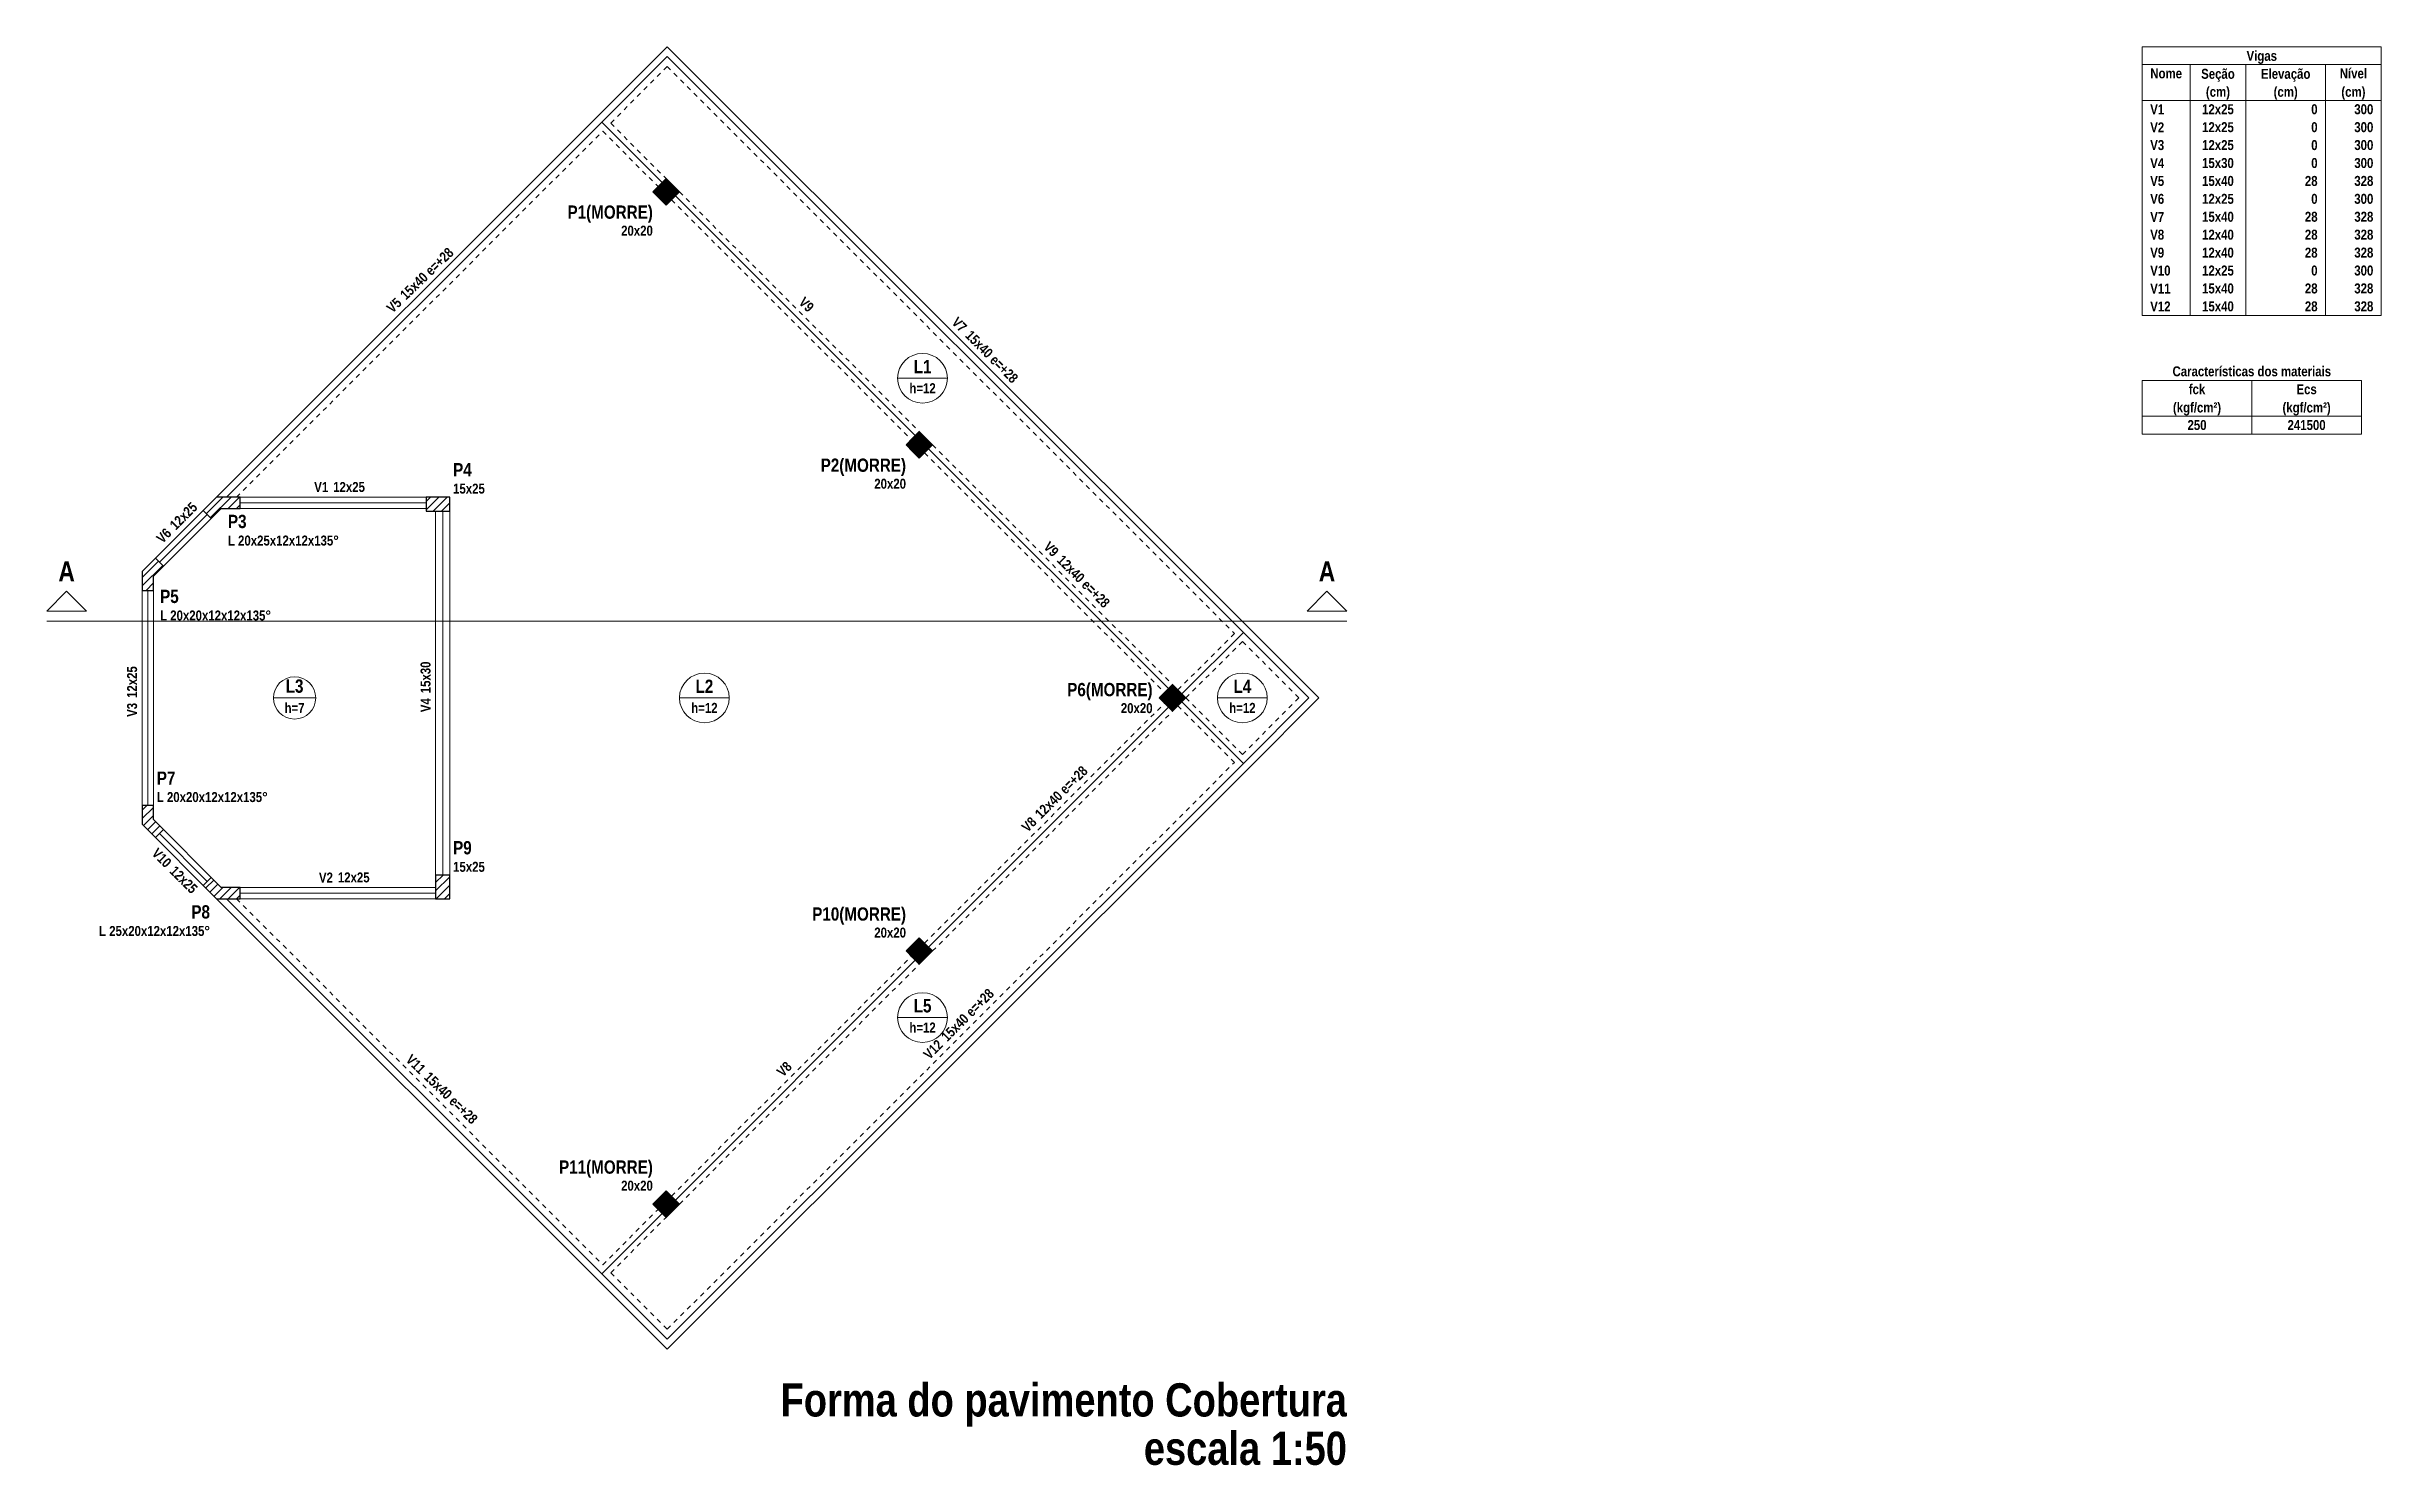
# Model space of a CAD drawing. Header units: millimetres. Extents: x 2249 to 2676, y -663 to -441.
# Drawn here: x 2465.96 to 2515.6, y -509.34 to -479.16 of the extents above; entities that cross this region are included whole.
import ezdxf

# ---------------------------------------------------------------- set-up
doc = ezdxf.new("R2010")
doc.units = ezdxf.units.MM
doc.header["$LTSCALE"] = 0.5
doc.header["$MEASUREMENT"] = 0
doc.linetypes.add('DOT2', pattern=[3.175, 0, -3.175])
for name, color, linetype, lineweight in [('FO-Cortes', 9, 'CONTINUOUS', 5), ('FO-Eixos', 5, 'CONTINUOUS', 5), ('FO-Hachuras dos pilares', 9, 'CONTINUOUS', 5), ('FO-Pilares', 4, 'CONTINUOUS', 30), ('FO-Textos das lajes', 3, 'CONTINUOUS', 20), ('FO-Textos das vigas', 7, 'CONTINUOUS', 5), ('FO-Textos dos pilares', 7, 'CONTINUOUS', 5), ('FO-Títulos', 1, 'CONTINUOUS', 20), ('FO-Vigas', 1, 'CONTINUOUS', 20)]:
    doc.layers.add(name, color=color, linetype=linetype, lineweight=lineweight)
doc.styles.add('ARIAL', font='ARIALNB.TTF')
pattern_1 = [(45, (2479.13054, -504.0687), (-0.08838835, 0.08838835), [])]

msp = doc.modelspace()

# ---------------------------------------------------------------- texts
at = {"layer": 'FO-Cortes', "char_height": 0.4236, "width": 0.50832, "attachment_point": 8, "line_spacing_factor": 0.798, "style": 'ARIAL'}
for insert in [(2466.3835, -490.5389), (2493.1825, -490.5389)]:
    msp.add_mtext('A', dxfattribs=dict(at, insert=insert))
at = {"layer": 'FO-Textos das lajes', "attachment_point": 8, "line_spacing_factor": 0.798, "style": 'ARIAL'}
for s, insert, char_height, width in [('L1', (2484.5835, -486.1125), 0.2824, 0.67776), ('h=12', (2484.5835, -486.5358), 0.2118, 1.01664), ('L3', (2471.2305, -492.9125), 0.2824, 0.67776), ('L2', (2479.9445, -492.9125), 0.2824, 0.67776), ('L4', (2491.3835, -492.9125), 0.2824, 0.67776), ('h=7', (2471.2305, -493.3368), 0.2118, 0.76248), ('h=12', (2479.9445, -493.3368), 0.2118, 1.01664), ('h=12', (2491.3835, -493.3368), 0.2118, 1.01664), ('L5', (2484.5835, -499.7135), 0.2824, 0.67776), ('h=12', (2484.5835, -500.1368), 0.2118, 1.01664)]:
    msp.add_mtext(s, dxfattribs=dict(at, insert=insert, char_height=char_height, width=width))
at = {"layer": 'FO-Textos das vigas', "char_height": 0.2118, "line_spacing_factor": 0.798, "style": 'ARIAL'}
for s, insert, width, attachment_point in [('Vigas', (2513.0583, -479.5297), 1.2708, 8), ('Nome', (2511.0253, -479.8408), 1.01664, 8), ('Seção', (2512.1263, -479.9107), 1.2708, 8), ('(cm)', (2512.1263, -480.2927), 1.01664, 8), ('Elevação', (2513.5663, -479.9107), 2.03328, 8), ('(cm)', (2513.5663, -480.2927), 1.01664, 8), ('Nível', (2515.0063, -479.8408), 1.2708, 8), ('(cm)', (2515.0063, -480.2927), 1.01664, 8), ('V1', (2510.6863, -480.6038), 0.50832, 7), ('12x25', (2512.1263, -480.6038), 1.2708, 8), ('0', (2514.2443, -480.6038), 0.25416, 9), ('300', (2515.4303, -480.6038), 0.76248, 9), ('V2', (2510.6863, -480.9848), 0.50832, 7), ('12x25', (2512.1263, -480.9848), 1.2708, 8), ('0', (2514.2443, -480.9848), 0.25416, 9), ('300', (2515.4303, -480.9848), 0.76248, 9), ('V3', (2510.6863, -481.3658), 0.50832, 7), ('12x25', (2512.1263, -481.3658), 1.2708, 8), ('0', (2514.2443, -481.3658), 0.25416, 9), ('300', (2515.4303, -481.3658), 0.76248, 9), ('V4', (2510.6863, -481.7478), 0.50832, 7), ('V5', (2510.6863, -482.1288), 0.50832, 7), ('15x30', (2512.1263, -481.7478), 1.2708, 8), ('15x40', (2512.1263, -482.1288), 1.2708, 8), ('28', (2514.2443, -482.1288), 0.50832, 9), ('0', (2514.2443, -481.7478), 0.25416, 9), ('300', (2515.4303, -481.7478), 0.76248, 9), ('328', (2515.4303, -482.1288), 0.76248, 9), ('V6', (2510.6863, -482.5098), 0.50832, 7), ('12x25', (2512.1263, -482.5098), 1.2708, 8), ('0', (2514.2443, -482.5098), 0.25416, 9), ('300', (2515.4303, -482.5098), 0.76248, 9), ('V7', (2510.6863, -482.8908), 0.50832, 7), ('15x40', (2512.1263, -482.8908), 1.2708, 8), ('28', (2514.2443, -482.8908), 0.50832, 9), ('328', (2515.4303, -482.8908), 0.76248, 9), ('V8', (2510.6863, -483.2718), 0.50832, 7), ('V9', (2510.6863, -483.6538), 0.50832, 7), ('12x40', (2512.1263, -483.2718), 1.2708, 8), ('12x40', (2512.1263, -483.6538), 1.2708, 8), ('28', (2514.2443, -483.2718), 0.50832, 9), ('28', (2514.2443, -483.6538), 0.50832, 9), ('328', (2515.4303, -483.2718), 0.76248, 9), ('328', (2515.4303, -483.6538), 0.76248, 9), ('V10', (2510.6863, -484.0348), 0.76248, 7), ('12x25', (2512.1263, -484.0348), 1.2708, 8), ('0', (2514.2443, -484.0348), 0.25416, 9), ('300', (2515.4303, -484.0348), 0.76248, 9), ('V11', (2510.6863, -484.4158), 0.76248, 7), ('15x40', (2512.1263, -484.4158), 1.2708, 8), ('28', (2514.2443, -484.4158), 0.50832, 9), ('328', (2515.4303, -484.4158), 0.76248, 9), ('V12', (2510.6863, -484.7968), 0.76248, 7), ('15x40', (2512.1263, -484.7968), 1.2708, 8), ('28', (2514.2443, -484.7968), 0.50832, 9), ('328', (2515.4303, -484.7968), 0.76248, 9), ('Características dos materiais', (2512.8463, -486.1788), 7.37064, 8), ('fck', (2511.6813, -486.5598), 0.76248, 8), ('Ecs', (2514.0113, -486.5598), 0.76248, 8), ('(kgf/cm²)', (2511.6813, -487.0107), 2.28744, 8), ('(kgf/cm²)', (2514.0113, -487.0107), 2.28744, 8), ('250', (2511.6813, -487.3218), 0.76248, 8), ('241500', (2514.0113, -487.3218), 1.52496, 8), ('V1', (2471.9455, -488.6398), 0.50832, 9), ('12x25', (2472.0515, -488.6398), 1.2708, 7), ('V2', (2472.0455, -496.9458), 0.50832, 9), ('12x25', (2472.1515, -496.9458), 1.2708, 7)]:
    msp.add_mtext(s, dxfattribs=dict(at, insert=insert, width=width, attachment_point=attachment_point))
for s, insert, width, attachment_point, rotation in [('15x40 e=+28', (2473.603, -484.5664), 2.79576, 7, 43.99743), ('V9', (2482.0391, -484.7274), 0.50832, 8, 316.00257), ('V5', (2473.528, -484.6404), 0.50832, 9, 43.99743), ('V7', (2485.397, -485.2553), 0.50832, 9, 314.99989), ('15x40 e=+28', (2485.472, -485.3303), 2.79576, 7, 314.99989), ('12x25', (2468.7071, -489.4633), 1.2708, 7, 45.00011), ('V6', (2468.6321, -489.5383), 0.50832, 9, 45.00011), ('V9', (2487.347, -490.0353), 0.50832, 9, 314.99989), ('12x40 e=+28', (2487.422, -490.1103), 2.79576, 7, 314.99989), ('12x25', (2467.8846, -493.0187), 1.2708, 7, 90.00021), ('15x30', (2474.1246, -492.9187), 1.2708, 7, 90.00021), ('V3', (2467.8846, -493.1247), 0.50832, 9, 90.00021), ('V4', (2474.1246, -493.0247), 0.50832, 9, 90.00021), ('12x40 e=+28', (2487.1031, -495.6073), 2.79576, 7, 45.00011), ('V8', (2487.0281, -495.6823), 0.50832, 9, 45.00011), ('V10', (2468.482, -496.6493), 0.76248, 9, 314.99989), ('12x25', (2468.557, -496.7243), 1.2708, 7, 314.99989), ('15x40 e=+28', (2485.1101, -500.3453), 2.79576, 7, 45.00011), ('V12', (2485.0351, -500.4203), 0.76248, 9, 45.00011), ('V11', (2473.8901, -501.0344), 0.76248, 9, 316.00257), ('V8', (2481.7191, -500.9913), 0.50832, 8, 45.00011), ('15x40 e=+28', (2473.9651, -501.1094), 2.79576, 7, 316.00257)]:
    msp.add_mtext(s, dxfattribs=dict(at, insert=insert, width=width, attachment_point=attachment_point, rotation=rotation))
at = {"layer": 'FO-Textos dos pilares', "line_spacing_factor": 0.798, "style": 'ARIAL'}
for s, insert, char_height, width, attachment_point in [('P1(MORRE)', (2478.8485, -482.9097), 0.2824, 3.04992, 9), ('20x20', (2478.8485, -483.1868), 0.2118, 1.2708, 9), ('P2(MORRE)', (2484.2315, -488.2937), 0.2824, 3.04992, 9), ('P4', (2474.6015, -488.3045), 0.2824, 0.67776, 7), ('20x20', (2484.2315, -488.5708), 0.2118, 1.2708, 9), ('15x25', (2474.6015, -488.6748), 0.2118, 1.2708, 7), ('P3', (2469.8135, -489.4095), 0.2824, 0.67776, 7), ('L 20x25x12x12x135°', (2469.8135, -489.7798), 0.2118, 4.57488, 7), ('P5', (2468.3715, -491.0035), 0.2824, 0.67776, 7), ('L 20x20x12x12x135°', (2468.3715, -491.3738), 0.2118, 4.57488, 7), ('P6(MORRE)', (2489.4735, -493.0677), 0.2824, 3.04992, 9), ('20x20', (2489.4735, -493.3448), 0.2118, 1.2708, 9), ('P7', (2468.3015, -494.8665), 0.2824, 0.67776, 7), ('L 20x20x12x12x135°', (2468.3015, -495.2368), 0.2118, 4.57488, 7), ('P9', (2474.6015, -496.3505), 0.2824, 0.67776, 7), ('15x25', (2474.6015, -496.7208), 0.2118, 1.2708, 7), ('L 25x20x12x12x135°', (2469.4315, -498.0858), 0.2118, 4.57488, 9), ('P8', (2469.4315, -497.7155), 0.2824, 0.67776, 9), ('P10(MORRE)', (2484.2315, -497.8417), 0.2824, 3.3888, 9), ('20x20', (2484.2315, -498.1198), 0.2118, 1.2708, 9), ('P11(MORRE)', (2478.8485, -503.2257), 0.2824, 3.3888, 9), ('20x20', (2478.8485, -503.5038), 0.2118, 1.2708, 9)]:
    msp.add_mtext(s, dxfattribs=dict(at, insert=insert, char_height=char_height, width=width, attachment_point=attachment_point))
at = {"layer": 'FO-Títulos', "char_height": 0.706, "attachment_point": 9, "line_spacing_factor": 0.798, "style": 'ARIAL'}
for s, insert, width in [('Forma do pavimento Cobertura', (2493.6055, -508.5187), 23.7216), ('escala 1:50', (2493.6055, -509.3447), 9.3192)]:
    msp.add_mtext(s, dxfattribs=dict(at, insert=insert, width=width))

# ---------------------------------------------------------------- hatches: boundary and pattern name
at = {"layer": 'FO-Hachuras dos pilares', "linetype": 'Continuous'}
for points in [[(2478.8477, -482.2515), (2478.9891, -482.393), (2479.1305, -482.5344), (2479.272, -482.393), (2479.4134, -482.2515), (2479.272, -482.1101), (2479.1305, -481.9687), (2478.9891, -482.1101)], [(2484.2313, -487.6351), (2484.3727, -487.7765), (2484.5141, -487.918), (2484.6555, -487.7765), (2484.797, -487.6351), (2484.6555, -487.4937), (2484.5141, -487.3523), (2484.3727, -487.4937)], [(2489.8977, -492.7359), (2489.7563, -492.8773), (2489.6149, -493.0187), (2489.7563, -493.1601), (2489.8977, -493.3015), (2490.0391, -493.1601), (2490.1805, -493.0187), (2490.0391, -492.8773)], [(2484.5141, -498.1194), (2484.3727, -498.2609), (2484.2313, -498.4023), (2484.3727, -498.5437), (2484.5141, -498.6851), (2484.6555, -498.5437), (2484.797, -498.4023), (2484.6555, -498.2609)], [(2479.1305, -504.0687), (2479.272, -503.9273), (2479.4134, -503.7859), (2479.272, -503.6444), (2479.1305, -503.503), (2478.9891, -503.6444), (2478.8477, -503.7859), (2478.9891, -503.9273)]]:
    msp.add_hatch(color=256, dxfattribs=at).paths.add_polyline_path(points)
h = msp.add_hatch(dxfattribs=at)
h.set_pattern_fill('ANSI31', color=256, style=0)
h.set_pattern_definition(pattern_1)
h.paths.add_polyline_path([(2469.5729, -488.7457), (2469.4315, -488.8871), (2469.2901, -489.0285), (2469.375, -489.1134), (2469.4598, -489.1983), (2469.5661, -489.092), (2469.6724, -488.9857), (2469.8726, -488.9857), (2470.0729, -488.9857), (2470.0729, -488.8657), (2470.0729, -488.7457), (2469.8229, -488.7457)])
h = msp.add_hatch(dxfattribs=at)
h.set_pattern_fill('ANSI31', color=256, style=0)
h.set_pattern_definition(pattern_1)
h.paths.add_polyline_path([(2474.0305, -488.7457), (2474.0305, -488.8957), (2474.0305, -489.0457), (2474.2805, -489.0457), (2474.5305, -489.0457), (2474.5305, -488.8957), (2474.5305, -488.7457), (2474.2805, -488.7457)])
h = msp.add_hatch(dxfattribs=at)
h.set_pattern_fill('ANSI31', color=256, style=0)
h.set_pattern_definition(pattern_1)
h.paths.add_polyline_path([(2467.9905, -490.3301), (2467.9905, -490.5301), (2467.9905, -490.7301), (2468.1105, -490.7301), (2468.2305, -490.7301), (2468.2305, -490.5798), (2468.2305, -490.4295), (2468.3368, -490.3232), (2468.4431, -490.217), (2468.3582, -490.1321), (2468.2734, -490.0473), (2468.132, -490.1887)])
h = msp.add_hatch(dxfattribs=at)
h.set_pattern_fill('ANSI31', color=256, style=0)
h.set_pattern_definition(pattern_1)
h.paths.add_polyline_path([(2467.9905, -495.7073), (2468.132, -495.8487), (2468.2734, -495.9901), (2468.3582, -495.9053), (2468.4431, -495.8204), (2468.3368, -495.7142), (2468.2305, -495.6079), (2468.2305, -495.4576), (2468.2305, -495.3073), (2468.1105, -495.3073), (2467.9905, -495.3073), (2467.9905, -495.5073)])
h = msp.add_hatch(dxfattribs=at)
h.set_pattern_fill('ANSI31', color=256, style=0)
h.set_pattern_definition(pattern_1)
h.paths.add_polyline_path([(2469.5729, -497.2917), (2469.8229, -497.2917), (2470.0729, -497.2917), (2470.0729, -497.1717), (2470.0729, -497.0517), (2469.8726, -497.0517), (2469.6724, -497.0517), (2469.5661, -496.9454), (2469.4598, -496.8392), (2469.375, -496.924), (2469.2901, -497.0089), (2469.4315, -497.1503)])
h = msp.add_hatch(dxfattribs=at)
h.set_pattern_fill('ANSI31', color=256, style=0)
h.set_pattern_definition(pattern_1)
h.paths.add_polyline_path([(2474.5305, -496.7917), (2474.3805, -496.7917), (2474.2305, -496.7917), (2474.2305, -497.0417), (2474.2305, -497.2917), (2474.3805, -497.2917), (2474.5305, -497.2917), (2474.5305, -497.0417)])

# ---------------------------------------------------------------- linework, layer by layer
at = {"layer": 'FO-Cortes'}
msp.add_line((2465.9602, -491.3856), (2493.6057, -491.3856), dxfattribs=at)
at = {"layer": 'FO-Cortes', "linetype": 'Continuous'}
for points in [[(2465.9602, -491.1738), (2466.8074, -491.1738), (2466.3838, -490.7502), (2465.9602, -491.1738)], [(2493.6057, -491.1738), (2492.7585, -491.1738), (2493.1821, -490.7502), (2493.6057, -491.1738)]]:
    msp.add_lwpolyline(points, close=True, dxfattribs=at)
at = {"layer": 'FO-Eixos'}
for p, q in [((2477.7615, -480.7693), (2479.1553, -479.3755)), ((2479.1553, -479.3755), (2491.4047, -491.6249)), ((2469.7849, -488.7457), (2477.7615, -480.7693)), ((2477.7615, -480.7693), (2479.0457, -482.0535)), ((2479.3285, -482.3363), (2484.4293, -487.4371)), ((2484.7121, -487.7199), (2489.8129, -492.8207)), ((2470.0729, -488.8657), (2474.0305, -488.8657)), ((2468.3581, -490.1319), (2469.3751, -489.1135)), ((2474.3805, -496.7917), (2474.3805, -489.0457)), ((2468.1105, -495.3073), (2468.1105, -490.7301)), ((2490.0957, -492.9339), (2491.4047, -491.6249)), ((2491.4047, -491.6249), (2492.7985, -493.0187)), ((2484.7123, -498.3175), (2489.8129, -493.2167)), ((2490.0957, -493.1035), (2491.4047, -494.4125)), ((2491.4047, -494.4125), (2492.7985, -493.0187)), ((2479.1553, -506.6619), (2491.4047, -494.4125)), ((2468.3581, -495.9055), (2469.3751, -496.9237)), ((2469.7849, -497.2917), (2477.7617, -505.2683)), ((2470.0729, -497.1717), (2474.2305, -497.1717)), ((2479.3287, -503.7013), (2484.4293, -498.6005)), ((2477.7617, -505.2683), (2479.0459, -503.9841)), ((2477.7617, -505.2683), (2479.1553, -506.6619))]:
    msp.add_line(p, q, dxfattribs=at)
at = {"layer": 'FO-Pilares'}
for points in [[(2478.8477, -482.2515), (2478.9891, -482.393), (2479.1305, -482.5344), (2479.272, -482.393), (2479.4134, -482.2515), (2479.272, -482.1101), (2479.1305, -481.9687), (2478.9891, -482.1101), (2478.8477, -482.2515)], [(2484.2313, -487.6351), (2484.3727, -487.7765), (2484.5141, -487.918), (2484.6555, -487.7765), (2484.797, -487.6351), (2484.6555, -487.4937), (2484.5141, -487.3523), (2484.3727, -487.4937), (2484.2313, -487.6351)], [(2469.5729, -488.7457), (2469.4315, -488.8871), (2469.2901, -489.0285), (2469.375, -489.1134), (2469.4598, -489.1983), (2469.5661, -489.092), (2469.6724, -488.9857), (2469.8726, -488.9857), (2470.0729, -488.9857), (2470.0729, -488.8657), (2470.0729, -488.7457), (2469.8229, -488.7457), (2469.5729, -488.7457)], [(2474.0305, -488.7457), (2474.0305, -488.8957), (2474.0305, -489.0457), (2474.2805, -489.0457), (2474.5305, -489.0457), (2474.5305, -488.8957), (2474.5305, -488.7457), (2474.2805, -488.7457), (2474.0305, -488.7457)], [(2467.9905, -490.3301), (2467.9905, -490.5301), (2467.9905, -490.7301), (2468.1105, -490.7301), (2468.2305, -490.7301), (2468.2305, -490.5798), (2468.2305, -490.4295), (2468.3368, -490.3232), (2468.4431, -490.217), (2468.3582, -490.1321), (2468.2734, -490.0473), (2468.132, -490.1887), (2467.9905, -490.3301)], [(2489.8977, -492.7359), (2489.7563, -492.8773), (2489.6149, -493.0187), (2489.7563, -493.1601), (2489.8977, -493.3015), (2490.0391, -493.1601), (2490.1805, -493.0187), (2490.0391, -492.8773), (2489.8977, -492.7359)], [(2467.9905, -495.7073), (2468.132, -495.8487), (2468.2734, -495.9901), (2468.3582, -495.9053), (2468.4431, -495.8204), (2468.3368, -495.7142), (2468.2305, -495.6079), (2468.2305, -495.4576), (2468.2305, -495.3073), (2468.1105, -495.3073), (2467.9905, -495.3073), (2467.9905, -495.5073), (2467.9905, -495.7073)], [(2469.5729, -497.2917), (2469.8229, -497.2917), (2470.0729, -497.2917), (2470.0729, -497.1717), (2470.0729, -497.0517), (2469.8726, -497.0517), (2469.6724, -497.0517), (2469.5661, -496.9454), (2469.4598, -496.8392), (2469.375, -496.924), (2469.2901, -497.0089), (2469.4315, -497.1503), (2469.5729, -497.2917)], [(2474.5305, -496.7917), (2474.3805, -496.7917), (2474.2305, -496.7917), (2474.2305, -497.0417), (2474.2305, -497.2917), (2474.3805, -497.2917), (2474.5305, -497.2917), (2474.5305, -497.0417), (2474.5305, -496.7917)], [(2484.5141, -498.1194), (2484.3727, -498.2609), (2484.2313, -498.4023), (2484.3727, -498.5437), (2484.5141, -498.6851), (2484.6555, -498.5437), (2484.797, -498.4023), (2484.6555, -498.2609), (2484.5141, -498.1194)], [(2479.1305, -504.0687), (2479.272, -503.9273), (2479.4134, -503.7859), (2479.272, -503.6444), (2479.1305, -503.503), (2478.9891, -503.6444), (2478.8477, -503.7859), (2478.9891, -503.9273), (2479.1305, -504.0687)]]:
    msp.add_lwpolyline(points, close=True, dxfattribs=at)
at = {"layer": 'FO-Textos das lajes'}
for p, q in [((2484.0536, -486.2183), (2485.1126, -486.2183)), ((2470.7812, -493.0187), (2471.6798, -493.0187)), ((2479.4147, -493.0188), (2480.4737, -493.0188)), ((2490.854, -493.0187), (2491.913, -493.0187)), ((2484.0537, -499.8191), (2485.1127, -499.8191))]:
    msp.add_line(p, q, dxfattribs=at)
for centre, radius in [((2484.5831, -486.2183), 0.5295), ((2471.2305, -493.0187), 0.4493), ((2479.9442, -493.0188), 0.5295), ((2491.3835, -493.0187), 0.5295), ((2484.5832, -499.8191), 0.5295)]:
    msp.add_circle(centre, radius, dxfattribs=at)
at = {"layer": 'FO-Textos das vigas'}
for p, q in [((2510.5165, -479.1634), (2515.5997, -479.1634)), ((2510.5165, -479.1634), (2510.5165, -484.882)), ((2515.5997, -479.1634), (2515.5997, -484.882)), ((2510.5165, -479.5446), (2515.5997, -479.5446)), ((2511.5332, -479.5446), (2511.5332, -484.882)), ((2512.7192, -479.5446), (2512.7192, -484.882)), ((2514.4136, -479.5446), (2514.4136, -484.882)), ((2510.5165, -480.3071), (2515.5997, -480.3071)), ((2510.5165, -484.882), (2515.5997, -484.882)), ((2510.5165, -486.2632), (2515.1761, -486.2632)), ((2510.5165, -486.2632), (2510.5165, -487.4069)), ((2512.8463, -486.2632), (2512.8463, -487.4069)), ((2515.1761, -486.2632), (2515.1761, -487.4069)), ((2510.5165, -487.0257), (2515.1761, -487.0257)), ((2510.5165, -487.4069), (2515.1761, -487.4069))]:
    msp.add_line(p, q, dxfattribs=at)
at = {"layer": 'FO-Vigas'}
for p, q in [((2477.6555, -480.6632), (2479.1553, -479.1634)), ((2479.1553, -479.1634), (2491.5108, -491.5188)), ((2469.5728, -488.7457), (2477.6555, -480.6632)), ((2470.0729, -488.7457), (2474.0305, -488.7457)), ((2468.2732, -490.0471), (2469.2902, -489.0287)), ((2468.4429, -490.2168), (2469.46, -489.1984)), ((2470.0729, -488.9857), (2474.0305, -488.9857)), ((2474.2305, -496.7917), (2474.2305, -489.0457)), ((2474.5305, -496.7917), (2474.5305, -489.0457)), ((2467.9905, -495.3073), (2467.9905, -490.7301)), ((2468.2305, -495.3073), (2468.2305, -490.7301)), ((2491.5108, -491.5188), (2493.0107, -493.0187)), ((2491.5108, -494.5186), (2493.0107, -493.0187)), ((2479.1553, -506.874), (2491.5108, -494.5186)), ((2468.4429, -495.8206), (2469.4601, -496.8389)), ((2468.2732, -495.9903), (2469.2903, -497.0086)), ((2469.5728, -497.2917), (2477.6557, -505.3744)), ((2470.0729, -497.0517), (2474.2305, -497.0517)), ((2470.0729, -497.2917), (2474.2305, -497.2917)), ((2477.6557, -505.3744), (2479.1553, -506.874))]:
    msp.add_line(p, q, dxfattribs=at)
at = {"layer": 'FO-Vigas', "linetype": 'DOT2', "ltscale": 0.05}
for p, q in [((2477.9525, -480.7905), (2479.1553, -479.5876)), ((2479.1553, -479.5876), (2491.2138, -491.6461)), ((2469.9971, -488.7457), (2477.7828, -480.9602)), ((2477.7828, -480.9602), (2478.9609, -482.1384)), ((2477.9525, -480.7905), (2479.1306, -481.9687)), ((2479.2437, -482.4212), (2484.3445, -487.5219)), ((2479.4134, -482.2515), (2484.5142, -487.3522)), ((2484.6273, -487.8048), (2489.728, -492.9055)), ((2484.797, -487.6351), (2489.8978, -492.7358)), ((2490.0109, -492.8491), (2491.2138, -491.6461)), ((2490.1806, -493.0188), (2491.3835, -491.8158)), ((2491.3835, -491.8158), (2492.5864, -493.0187)), ((2484.6274, -498.2327), (2489.728, -493.1319)), ((2484.7971, -498.4024), (2489.8978, -493.3016)), ((2490.0109, -493.1884), (2491.2138, -494.3913)), ((2490.1806, -493.0187), (2491.3835, -494.2216)), ((2491.3835, -494.2216), (2492.5864, -493.0187)), ((2479.1553, -506.4498), (2491.2138, -494.3913)), ((2469.9971, -497.2917), (2477.783, -505.0774)), ((2479.2439, -503.6164), (2484.3446, -498.5156)), ((2479.4136, -503.7861), (2484.5143, -498.6853)), ((2477.783, -505.0774), (2478.9611, -503.8993)), ((2477.9527, -505.2471), (2479.1308, -504.069)), ((2477.9527, -505.2471), (2479.1553, -506.4498))]:
    msp.add_line(p, q, dxfattribs=at)

msp.set_redraw_order([(e.dxf.handle, doc.entitydb.next_handle()) for e in msp.query("TEXT MTEXT ATTDEF DIMENSION ARC_DIMENSION")])  # texts and dimensions are drawn at this point

doc.saveas('drawing.dxf')
